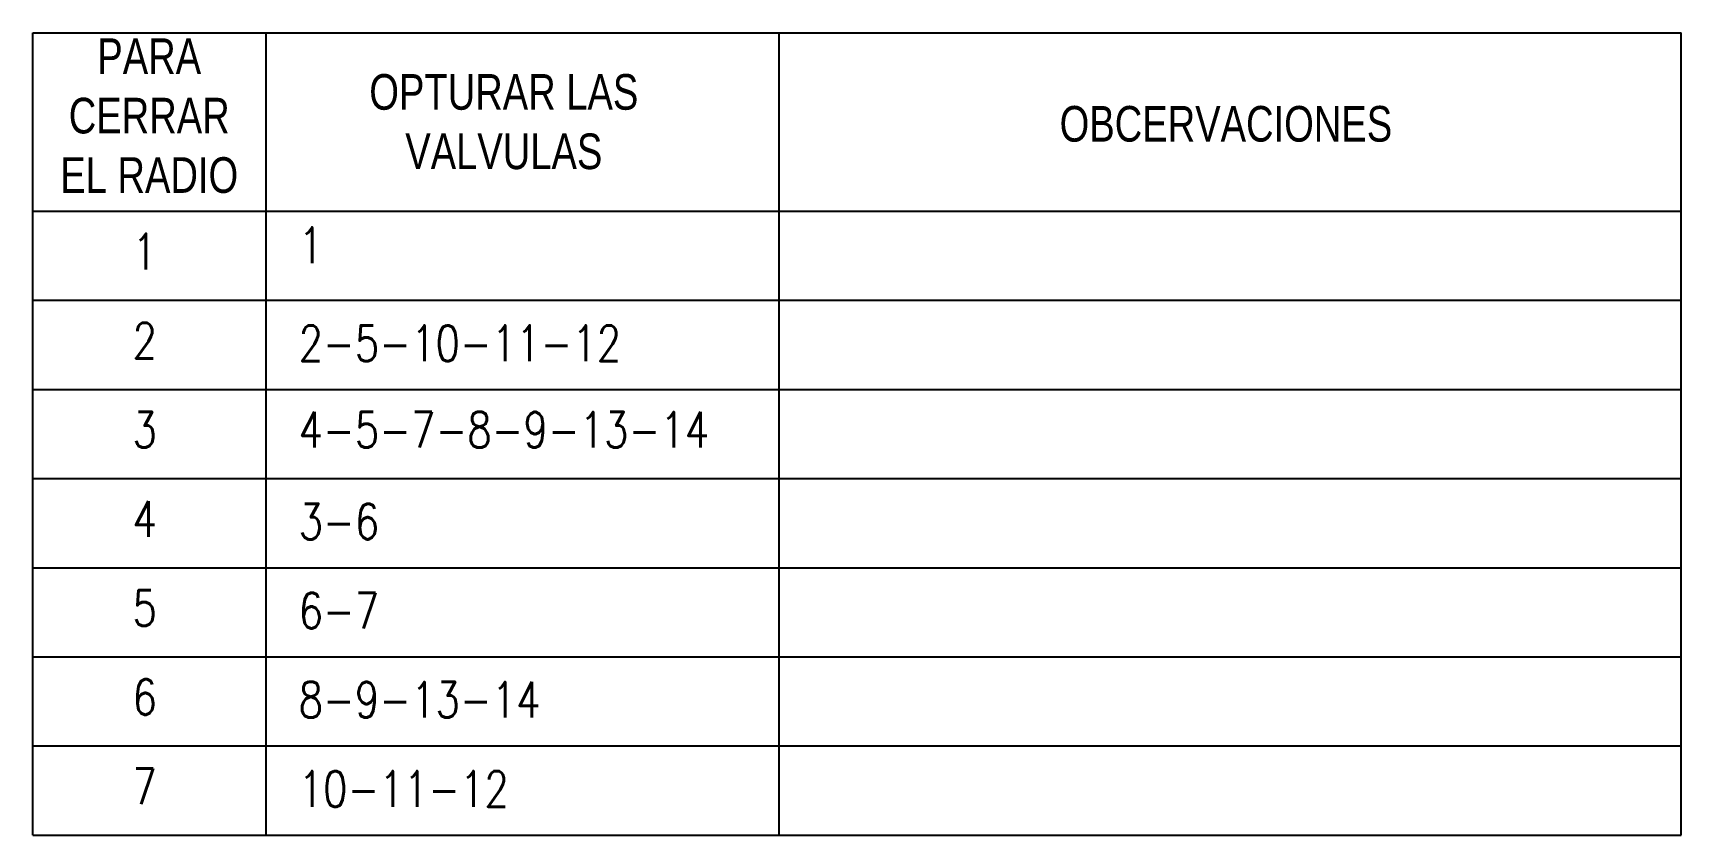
# Model space of a CAD drawing. Extents: x -48 to 13651, y -112 to 3468.
# Drawn here: x 5140 to 5325, y 1289.5 to 1379.5 of the extents above; entities that cross this region are included whole.
import ezdxf
from ezdxf.enums import TextEntityAlignment as Align

# ---------------------------------------------------------------- set-up
doc = ezdxf.new("R2010")
doc.units = 0
doc.header["$LTSCALE"] = 6
doc.header["$MEASUREMENT"] = 0
doc.layers.add('ROTULO', color=7, linetype='CONTINUOUS')
doc.styles.add('ROMANS', font='romans.shx', dxfattribs={"width": 0.8, "height": 2.5})

msp = doc.modelspace()

# ---------------------------------------------------------------- texts
at = {"layer": 'ROTULO', "color": 16, "linetype": 'Continuous', "style": 'ROMANS', "width": 0.8}
for s, p in [('1', (5152.52, 1354.977, 28.292)), ('2', (5152.52, 1344.977, 28.292)), ('3', (5152.52, 1334.977, 28.292)), ('4', (5152.52, 1324.977, 28.292)), ('5', (5152.52, 1314.977, 28.292)), ('6', (5152.52, 1304.977, 28.292)), ('7', (5152.52, 1294.977, 28.292))]:
    msp.add_text(s, height=4, dxfattribs=at).set_placement(p, align=Align.MIDDLE)
for s, p in [('1', (5169.802, 1353.691, 28.292)), ('2-5-10-11-12', (5169.802, 1342.682, 28.292)), ('4-5-7-8-9-13-14', (5169.802, 1332.975, 28.292)), ('3-6', (5169.802, 1322.682, 28.292)), ('6-7', (5169.802, 1312.682, 28.292)), ('8-9-13-14', (5169.802, 1302.682, 28.292)), ('10-11-12', (5169.802, 1292.682, 28.292))]:
    msp.add_text(s, height=4, dxfattribs=at).set_placement(p)
at = {"layer": 'ROTULO', "color": 12, "linetype": 'Continuous', "char_height": 4, "attachment_point": 2, "style": 'ROMANS'}
for s, insert, width in [('\\fSouvenir Lt BT|b0|i0|c0|p18;PARA\\PCERRAR\\PEL RADIO', (5153.03, 1378.899, 28.292), 30.72828), ('{\\fSouvenir Lt BT|b0|i0|c0|p18;OPTURAR LAS\\PVALVULAS}', (5192.835, 1374.893, 28.292), 48.96984), ('\\fSouvenir Lt BT|b0|i0|c0|p18;OBCERVACIONES', (5273.892, 1371.311, 28.292), 48.72379)]:
    msp.add_mtext(s, dxfattribs=dict(at, insert=insert, width=width))

# ---------------------------------------------------------------- linework, layer by layer
at = {"layer": 'ROTULO', "color": 14, "linetype": 'Continuous'}
for p, q in [((5139.979, 1379.504, 28.292), (5324.979, 1379.504, 28.292)), ((5139.979, 1289.504, 28.292), (5139.979, 1379.504, 28.292)), ((5324.979, 1289.504, 28.292), (5324.979, 1379.504, 28.292)), ((5139.979, 1359.504, 28.292), (5324.979, 1359.504, 28.292)), ((5139.979, 1299.504, 28.292), (5324.979, 1299.504, 28.292)), ((5139.979, 1289.504, 28.292), (5324.979, 1289.504, 28.292))]:
    msp.add_line(p, q, dxfattribs=at)
at = {"layer": 'ROTULO', "color": 12, "linetype": 'Continuous'}
for p, q in [((5166.143, 1289.504, 28.292), (5166.143, 1379.504, 28.292)), ((5223.741, 1289.504, 28.292), (5223.741, 1379.504, 28.292)), ((5139.979, 1349.504, 28.292), (5324.979, 1349.504, 28.292)), ((5139.979, 1339.504, 28.292), (5324.979, 1339.504, 28.292)), ((5139.979, 1329.504, 28.292), (5324.979, 1329.504, 28.292)), ((5139.979, 1319.504, 28.292), (5324.979, 1319.504, 28.292)), ((5139.979, 1309.504, 28.292), (5324.979, 1309.504, 28.292))]:
    msp.add_line(p, q, dxfattribs=at)

msp.set_redraw_order([(e.dxf.handle, doc.entitydb.next_handle()) for e in msp.query("TEXT MTEXT ATTDEF DIMENSION ARC_DIMENSION")])  # texts and dimensions are drawn at this point

doc.saveas('drawing.dxf')
